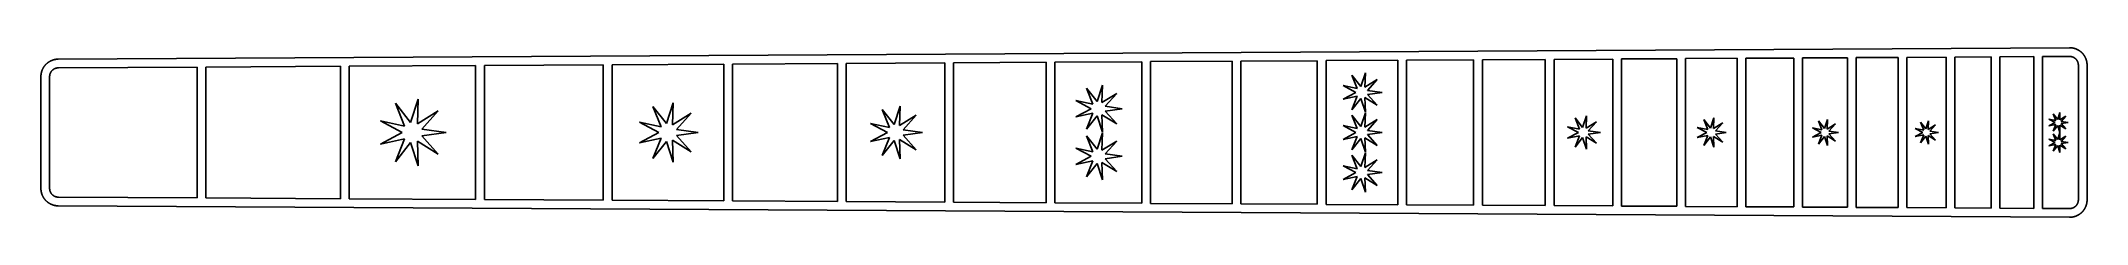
# Model space of a CAD drawing. Header units: metres. Extents: x -2 to 467, y -20 to 20.
import ezdxf

# ---------------------------------------------------------------- set-up
doc = ezdxf.new("R2010")
doc.units = ezdxf.units.M

msp = doc.modelspace()

# ---------------------------------------------------------------- linework, layer by layer
for p, q in [((462.984, 19.5), (1.97849, 16.8749)), ((463.005, 19.5), (462.984, 19.5)), ((463.022, 19.4999), (463.005, 19.5)), ((463.053, 19.4997), (463.022, 19.4999)), ((463.083, 19.4992), (463.053, 19.4997)), ((463.114, 19.4985), (463.083, 19.4992)), ((463.146, 19.4975), (463.114, 19.4985)), ((463.178, 19.4962), (463.146, 19.4975)), ((463.209, 19.4948), (463.178, 19.4962)), ((463.24, 19.493), (463.209, 19.4948)), ((463.272, 19.491), (463.24, 19.493)), ((463.304, 19.4888), (463.272, 19.491)), ((463.334, 19.4864), (463.304, 19.4888)), ((463.365, 19.4837), (463.334, 19.4864)), ((463.397, 19.4807), (463.365, 19.4837)), ((463.428, 19.4775), (463.397, 19.4807)), ((463.46, 19.474), (463.428, 19.4775)), ((463.491, 19.4704), (463.46, 19.474)), ((463.522, 19.4664), (463.491, 19.4704)), ((463.553, 19.4623), (463.522, 19.4664)), ((463.584, 19.4578), (463.553, 19.4623)), ((463.615, 19.4532), (463.584, 19.4578)), ((463.646, 19.4482), (463.615, 19.4532)), ((463.677, 19.4431), (463.646, 19.4482)), ((463.708, 19.4376), (463.677, 19.4431)), ((463.739, 19.432), (463.708, 19.4376)), ((463.77, 19.4261), (463.739, 19.432)), ((463.801, 19.4199), (463.77, 19.4261)), ((463.831, 19.4137), (463.801, 19.4199)), ((463.862, 19.4071), (463.831, 19.4137)), ((463.893, 19.4002), (463.862, 19.4071)), ((463.924, 19.3931), (463.893, 19.4002)), ((463.954, 19.3858), (463.924, 19.3931)), ((463.984, 19.3783), (463.954, 19.3858)), ((464.015, 19.3703), (463.984, 19.3783)), ((464.046, 19.3622), (464.015, 19.3703)), ((464.076, 19.3539), (464.046, 19.3622)), ((464.106, 19.3454), (464.076, 19.3539)), ((464.136, 19.3367), (464.106, 19.3454)), ((464.166, 19.3277), (464.136, 19.3367)), ((464.196, 19.3184), (464.166, 19.3277)), ((464.226, 19.309), (464.196, 19.3184)), ((464.255, 19.2995), (464.226, 19.309)), ((464.285, 19.2895), (464.255, 19.2995)), ((464.315, 19.2793), (464.285, 19.2895)), ((464.345, 19.2689), (464.315, 19.2793)), ((464.375, 19.2579), (464.345, 19.2689)), ((464.405, 19.2471), (464.375, 19.2579)), ((464.434, 19.2361), (464.405, 19.2471)), ((464.463, 19.2247), (464.434, 19.2361)), ((464.492, 19.2133), (464.463, 19.2247)), ((464.521, 19.2015), (464.492, 19.2133)), ((464.551, 19.1892), (464.521, 19.2015)), ((464.58, 19.177), (464.551, 19.1892)), ((464.607, 19.165), (464.58, 19.177)), ((464.636, 19.1523), (464.607, 19.165)), ((464.666, 19.1389), (464.636, 19.1523)), ((464.694, 19.1258), (464.666, 19.1389)), ((464.722, 19.1126), (464.694, 19.1258)), ((464.75, 19.099), (464.722, 19.1126)), ((464.779, 19.0853), (464.75, 19.099)), ((464.807, 19.0713), (464.779, 19.0853)), ((464.836, 19.0565), (464.807, 19.0713)), ((464.864, 19.042), (464.836, 19.0565)), ((464.89, 19.0279), (464.864, 19.042)), ((464.918, 19.013), (464.89, 19.0279)), ((464.946, 18.9975), (464.918, 19.013)), ((464.973, 18.9822), (464.946, 18.9975)), ((465, 18.9669), (464.973, 18.9822)), ((465.027, 18.9511), (465, 18.9669)), ((465.055, 18.9347), (465.027, 18.9511)), ((465.082, 18.9185), (465.055, 18.9347)), ((465.109, 18.9021), (465.082, 18.9185)), ((465.135, 18.8855), (465.109, 18.9021)), ((465.161, 18.8689), (465.135, 18.8855)), ((465.188, 18.8518), (465.161, 18.8689)), ((465.214, 18.8349), (465.188, 18.8518)), ((465.24, 18.8175), (465.214, 18.8349)), ((465.266, 18.7993), (465.24, 18.8175)), ((465.292, 18.7815), (465.266, 18.7993)), ((465.318, 18.7635), (465.292, 18.7815)), ((465.343, 18.7452), (465.318, 18.7635)), ((-1.81395, 14.0963), (-1.82343, 14.0663)), ((-1.80446, 14.1255), (-1.81395, 14.0963)), ((-1.79453, 14.1553), (-1.80446, 14.1255)), ((-1.78429, 14.1852), (-1.79453, 14.1553)), ((-1.77388, 14.2149), (-1.78429, 14.1852)), ((-1.76294, 14.2452), (-1.77388, 14.2149)), ((-1.75206, 14.2747), (-1.76294, 14.2452)), ((-1.74107, 14.3037), (-1.75206, 14.2747)), ((-1.72974, 14.333), (-1.74107, 14.3037)), ((-1.71832, 14.3619), (-1.72974, 14.333)), ((-1.70653, 14.391), (-1.71832, 14.3619)), ((-1.69423, 14.4207), (-1.70653, 14.391)), ((-1.68198, 14.4496), (-1.69423, 14.4207)), ((-1.67003, 14.4772), (-1.68198, 14.4496)), ((-1.65733, 14.506), (-1.67003, 14.4772)), ((-1.64394, 14.5356), (-1.65733, 14.506)), ((-1.63078, 14.5642), (-1.64394, 14.5356)), ((-1.61763, 14.5921), (-1.63078, 14.5642)), ((-1.60403, 14.6204), (-1.61763, 14.5921)), ((-1.59029, 14.6485), (-1.60403, 14.6204)), ((-1.57625, 14.6766), (-1.59029, 14.6485)), ((-1.56145, 14.7056), (-1.57625, 14.6766)), ((-1.54695, 14.7335), (-1.56145, 14.7056)), ((-1.53291, 14.76), (-1.54695, 14.7335)), ((-1.51801, 14.7877), (-1.53291, 14.76)), ((-1.50252, 14.8159), (-1.51801, 14.7877)), ((-1.48717, 14.8433), (-1.50252, 14.8159)), ((-1.47188, 14.8701), (-1.48717, 14.8433)), ((-1.4561, 14.8973), (-1.47188, 14.8701)), ((-1.43965, 14.9251), (-1.4561, 14.8973)), ((-1.42345, 14.952), (-1.43965, 14.9251)), ((-1.40707, 14.9787), (-1.42345, 14.952)), ((-1.39044, 15.0053), (-1.40707, 14.9787)), ((-1.37384, 15.0315), (-1.39044, 15.0053)), ((-1.3568, 15.0579), (-1.37384, 15.0315)), ((-1.33994, 15.0836), (-1.3568, 15.0579)), ((-1.32249, 15.1097), (-1.33994, 15.0836)), ((-1.30434, 15.1364), (-1.32249, 15.1097)), ((-1.28647, 15.1623), (-1.30434, 15.1364)), ((-1.26848, 15.1879), (-1.28647, 15.1623)), ((-1.25021, 15.2134), (-1.26848, 15.1879)), ((-1.23183, 15.2387), (-1.25021, 15.2134)), ((-1.21317, 15.264), (-1.23183, 15.2387)), ((-1.19403, 15.2895), (-1.21317, 15.264)), ((-1.17497, 15.3144), (-1.19403, 15.2895)), ((-1.15581, 15.3391), (-1.17497, 15.3144)), ((-1.13635, 15.3638), (-1.15581, 15.3391)), ((-1.11691, 15.3881), (-1.13635, 15.3638)), ((-1.09708, 15.4124), (-1.11691, 15.3881)), ((-1.07686, 15.4369), (-1.09708, 15.4124)), ((-1.05664, 15.4609), (-1.07686, 15.4369)), ((-1.03653, 15.4845), (-1.05664, 15.4609)), ((-1.01595, 15.5082), (-1.03653, 15.4845)), ((-0.99498, 15.532), (-1.01595, 15.5082)), ((-0.974014, 15.5554), (-0.99498, 15.532)), ((-0.952759, 15.5788), (-0.974014, 15.5554)), ((-0.931442, 15.6018), (-0.952759, 15.5788)), ((-0.910248, 15.6244), (-0.931442, 15.6018)), ((-0.888565, 15.6471), (-0.910248, 15.6244)), ((-0.866089, 15.6703), (-0.888565, 15.6471)), ((-0.84404, 15.6927), (-0.866089, 15.6703)), ((-0.822678, 15.7141), (-0.84404, 15.6927)), ((-0.800293, 15.7361), (-0.822678, 15.7141)), ((-0.777115, 15.7586), (-0.800293, 15.7361)), ((-0.754379, 15.7803), (-0.777115, 15.7586)), ((-0.731796, 15.8015), (-0.754379, 15.7803)), ((-0.70874, 15.8228), (-0.731796, 15.8015)), ((-0.685394, 15.844), (-0.70874, 15.8228)), ((-0.661987, 15.865), (-0.685394, 15.844)), ((-0.638214, 15.886), (-0.661987, 15.865)), ((-0.614487, 15.9065), (-0.638214, 15.886)), ((-0.590927, 15.9267), (-0.614487, 15.9065)), ((-0.566879, 15.9469), (-0.590927, 15.9267)), ((-0.542435, 15.9671), (-0.566879, 15.9469)), ((-0.518066, 15.9869), (-0.542435, 15.9671)), ((-0.493805, 16.0064), (-0.518066, 15.9869)), ((-0.469131, 16.0258), (-0.493805, 16.0064)), ((-0.444427, 16.045), (-0.469131, 16.0258)), ((-0.419464, 16.064), (-0.444427, 16.045)), ((-0.393982, 16.0832), (-0.419464, 16.064)), ((-0.368713, 16.1018), (-0.393982, 16.0832)), ((-0.343399, 16.1202), (-0.368713, 16.1018)), ((-0.317841, 16.1385), (-0.343399, 16.1202)), ((-0.292252, 16.1565), (-0.317841, 16.1385)), ((-0.266403, 16.1743), (-0.292252, 16.1565)), ((-0.23967, 16.1925), (-0.266403, 16.1743)), ((-0.213547, 16.2099), (-0.23967, 16.1925)), ((-0.187881, 16.2268), (-0.213547, 16.2099)), ((-0.161484, 16.2439), (-0.187881, 16.2268)), ((-0.135315, 16.2605), (-0.161484, 16.2439)), ((-0.108658, 16.2771), (-0.135315, 16.2605)), ((-0.08197, 16.2935), (-0.108658, 16.2771)), ((-0.055069, 16.3097), (-0.08197, 16.2935)), ((-0.027252, 16.3261), (-0.055069, 16.3097)), ((-0.000076, 16.3419), (-0.027252, 16.3261)), ((0.026718, 16.3572), (-0.000076, 16.3419)), ((0.054123, 16.3725), (0.026718, 16.3572)), ((0.082321, 16.388), (0.054123, 16.3725)), ((0.10997, 16.4029), (0.082321, 16.388)), ((0.13649, 16.417), (0.10997, 16.4029)), ((0.164368, 16.4315), (0.13649, 16.417)), ((0.19339, 16.4463), (0.164368, 16.4315)), ((0.221497, 16.4603), (0.19339, 16.4463)), ((0.249588, 16.474), (0.221497, 16.4603)), ((0.277908, 16.4876), (0.249588, 16.474)), ((0.305847, 16.5008), (0.277908, 16.4876)), ((0.334366, 16.5139), (0.305847, 16.5008)), ((0.364029, 16.5273), (0.334366, 16.5139)), ((0.392776, 16.54), (0.364029, 16.5273)), ((0.376984, 14.0506), (0.395645, 14.0758)), ((0.42041, 16.552), (0.392776, 16.54)), ((0.395645, 14.0758), (0.414703, 14.1008)), ((0.414703, 14.1008), (0.434158, 14.1255)), ((0.449326, 16.5642), (0.42041, 16.552)), ((0.434158, 14.1255), (0.453995, 14.1498)), ((0.479004, 16.5765), (0.449326, 16.5642)), ((0.453995, 14.1498), (0.474213, 14.1739)), ((0.474213, 14.1739), (0.494797, 14.1976)), ((0.508133, 16.5883), (0.479004, 16.5765)), ((0.494797, 14.1976), (0.515762, 14.221)), ((0.536972, 16.5997), (0.508133, 16.5883)), ((0.515762, 14.221), (0.537079, 14.2441)), ((0.566269, 16.6111), (0.536972, 16.5997)), ((0.537079, 14.2441), (0.558762, 14.2668)), ((0.558762, 14.2668), (0.580811, 14.2892)), ((0.595306, 16.6221), (0.566269, 16.6111)), ((0.580811, 14.2892), (0.603195, 14.3112)), ((0.624771, 16.6329), (0.595306, 16.6221)), ((0.603195, 14.3112), (0.625931, 14.3329)), ((0.655151, 16.6439), (0.624771, 16.6329)), ((0.625931, 14.3329), (0.648987, 14.3542)), ((0.648987, 14.3542), (0.672394, 14.3752)), ((0.684799, 16.6543), (0.655151, 16.6439)), ((0.672394, 14.3752), (0.696121, 14.3958)), ((0.714722, 16.6645), (0.684799, 16.6543)), ((0.696121, 14.3958), (0.720169, 14.416)), ((0.744522, 16.6745), (0.714722, 16.6645)), ((0.720169, 14.416), (0.744537, 14.4359)), ((0.773743, 16.684), (0.744522, 16.6745)), ((0.744537, 14.4359), (0.769211, 14.4553)), ((0.769211, 14.4553), (0.794174, 14.4744)), ((0.803696, 16.6934), (0.773743, 16.684)), ((0.794174, 14.4744), (0.819443, 14.493)), ((0.833939, 16.7027), (0.803696, 16.6934)), ((0.819443, 14.493), (0.845001, 14.5113)), ((0.864044, 16.7117), (0.833939, 16.7027)), ((0.845001, 14.5113), (0.87085, 14.5292)), ((0.89389, 16.7204), (0.864044, 16.7117)), ((0.87085, 14.5292), (0.896973, 14.5466)), ((0.924118, 16.7289), (0.89389, 16.7204)), ((0.896973, 14.5466), (0.92337, 14.5636)), ((0.92337, 14.5636), (0.950027, 14.5803)), ((0.954361, 16.7372), (0.924118, 16.7289)), ((0.950027, 14.5803), (0.976929, 14.5965)), ((0.984726, 16.7453), (0.954361, 16.7372)), ((0.976929, 14.5965), (1.0041, 14.6123)), ((1.01576, 16.7533), (0.984726, 16.7453)), ((1.0041, 14.6123), (1.03151, 14.6276)), ((1.04625, 16.7608), (1.01576, 16.7533)), ((1.03151, 14.6276), (1.05916, 14.6425)), ((1.07649, 16.7681), (1.04625, 16.7608)), ((1.05916, 14.6425), (1.08704, 14.657)), ((1.1071, 16.7752), (1.07649, 16.7681)), ((1.08704, 14.657), (1.11514, 14.6711)), ((1.13815, 16.7821), (1.1071, 16.7752)), ((1.11514, 14.6711), (1.14346, 14.6846)), ((1.16887, 16.7887), (1.13815, 16.7821)), ((1.14346, 14.6846), (1.17198, 14.6978)), ((1.1989, 16.7949), (1.16887, 16.7887)), ((1.17198, 14.6978), (1.20073, 14.7105)), ((1.22971, 16.8011), (1.1989, 16.7949)), ((1.20073, 14.7105), (1.22964, 14.7227)), ((1.22964, 14.7227), (1.25877, 14.7345)), ((1.26077, 16.807), (1.22971, 16.8011)), ((1.25877, 14.7345), (1.28807, 14.7459)), ((1.29167, 16.8126), (1.26077, 16.807)), ((1.28807, 14.7459), (1.31754, 14.7568)), ((1.32283, 16.8181), (1.29167, 16.8126)), ((1.31754, 14.7568), (1.34718, 14.7672)), ((1.35382, 16.8232), (1.32283, 16.8181)), ((1.34718, 14.7672), (1.37698, 14.7771)), ((1.38489, 16.8282), (1.35382, 16.8232)), ((1.37698, 14.7771), (1.40694, 14.7866)), ((1.41595, 16.8328), (1.38489, 16.8282)), ((1.40694, 14.7866), (1.43704, 14.7956)), ((1.4471, 16.8373), (1.41595, 16.8328)), ((1.43704, 14.7956), (1.46727, 14.8041)), ((1.47824, 16.8414), (1.4471, 16.8373)), ((1.46727, 14.8041), (1.49763, 14.8122)), ((1.5092, 16.8454), (1.47824, 16.8414)), ((1.49763, 14.8122), (1.52812, 14.8197)), ((1.54039, 16.849), (1.5092, 16.8454)), ((1.52812, 14.8197), (1.55873, 14.8268)), ((1.57164, 16.8525), (1.54039, 16.849)), ((1.55873, 14.8268), (1.58945, 14.8334)), ((1.60291, 16.8557), (1.57164, 16.8525)), ((1.58945, 14.8334), (1.62025, 14.8396)), ((1.63484, 16.8587), (1.60291, 16.8557)), ((1.62025, 14.8396), (1.65115, 14.8452)), ((1.66614, 16.8614), (1.63484, 16.8587)), ((1.65115, 14.8452), (1.68214, 14.8504)), ((1.69623, 16.8638), (1.66614, 16.8614)), ((1.68214, 14.8504), (1.71321, 14.855)), ((1.72755, 16.866), (1.69623, 16.8638)), ((1.71321, 14.855), (1.74435, 14.8592)), ((1.75967, 16.868), (1.72755, 16.866)), ((1.74435, 14.8592), (1.77554, 14.8629)), ((1.79105, 16.8698), (1.75967, 16.868)), ((1.77554, 14.8629), (1.80681, 14.8661)), ((1.82211, 16.8712), (1.79105, 16.8698)), ((1.80681, 14.8661), (1.8381, 14.8688)), ((1.8535, 16.8725), (1.82211, 16.8712)), ((1.8381, 14.8688), (1.86943, 14.871)), ((1.88557, 16.8735), (1.8535, 16.8725)), ((1.86943, 14.871), (1.9008, 14.8728)), ((1.91699, 16.8742), (1.88557, 16.8735)), ((1.9008, 14.8728), (1.93219, 14.874)), ((1.94708, 16.8747), (1.91699, 16.8742)), ((1.93219, 14.874), (1.96361, 14.8747)), ((1.97849, 16.8749), (1.94708, 16.8747)), ((1.96361, 14.8747), (1.99501, 14.875)), ((1.99501, 14.875), (33.7979, 15.0561)), ((33.7979, 15.0561), (33.7979, -15.0561)), ((35.7979, 15.0675), (66.6428, 15.2431)), ((35.7979, -15.0675), (35.7979, 15.0675)), ((66.6428, 15.2431), (66.6428, -15.2431)), ((68.6428, 15.2545), (97.6442, 15.4196)), ((68.6428, -15.2545), (68.6428, 15.2545)), ((97.6442, 15.4196), (97.6442, -15.4196)), ((99.6442, 15.431), (126.906, 15.5863)), ((99.6442, -15.431), (99.6442, 15.431)), ((126.906, 15.5863), (126.906, -15.5863)), ((128.906, 15.5976), (154.525, 15.7435)), ((128.906, -15.5976), (128.906, 15.5976)), ((154.525, 15.7435), (154.525, -15.7435)), ((156.525, 15.7549), (180.594, 15.892)), ((156.525, -15.7549), (156.525, 15.7549)), ((180.594, 15.892), (180.594, -15.892)), ((182.594, 15.9034), (205.2, 16.0321)), ((182.594, -15.9034), (182.594, 15.9034)), ((205.2, 16.0321), (205.2, -16.0321)), ((207.2, 16.0435), (228.424, 16.1643)), ((207.2, -16.0435), (207.2, 16.0435)), ((228.424, 16.1643), (228.424, -16.1643)), ((230.424, 16.1757), (250.346, 16.2891)), ((230.424, -16.1757), (230.424, 16.1757)), ((250.346, 16.2891), (250.346, -16.2891)), ((252.346, 16.3005), (271.037, 16.407)), ((252.346, -16.3005), (252.346, 16.3005)), ((271.037, 16.407), (271.037, -16.407)), ((273.037, 16.4184), (290.566, 16.5182)), ((273.037, -16.4184), (273.037, 16.4184)), ((290.566, 16.5182), (290.566, -16.5182)), ((292.566, 16.5296), (309, 16.6231)), ((292.566, -16.5296), (292.566, 16.5296)), ((309, 16.6231), (309, -16.6231)), ((311, 16.6345), (326.399, 16.7222)), ((311, -16.6345), (311, 16.6345)), ((326.399, 16.7222), (326.399, -16.7222)), ((328.399, 16.7336), (342.821, 16.8157)), ((328.399, -16.7336), (328.399, 16.7336)), ((342.821, 16.8157), (342.821, -16.8157)), ((344.821, 16.8271), (358.322, 16.904)), ((344.821, -16.8271), (344.821, 16.8271)), ((358.322, 16.904), (358.322, -16.904)), ((360.322, 16.9154), (372.953, 16.9873)), ((360.322, -16.9154), (360.322, 16.9154)), ((372.953, 16.9873), (372.953, -16.9873)), ((374.953, 16.9987), (386.762, 17.0659)), ((374.953, -16.9987), (374.953, 16.9987)), ((386.762, 17.0659), (386.762, -17.0659)), ((388.762, 17.0773), (399.797, 17.1401)), ((388.762, -17.0773), (388.762, 17.0773)), ((399.797, 17.1401), (399.797, -17.1401)), ((401.797, 17.1515), (412.1, 17.2102)), ((401.797, -17.1515), (401.797, 17.1515)), ((412.1, 17.2102), (412.1, -17.2102)), ((414.1, 17.2216), (423.712, 17.2763)), ((414.1, -17.2216), (414.1, 17.2216)), ((423.712, 17.2763), (423.712, -17.2763)), ((425.712, 17.2877), (434.673, 17.3387)), ((425.712, -17.2877), (425.712, 17.2877)), ((434.673, 17.3387), (434.673, -17.3387)), ((436.673, 17.3501), (445.018, 17.3976)), ((436.673, -17.3501), (436.673, 17.3501)), ((445.018, 17.3976), (445.018, -17.3976)), ((447.018, 17.409), (454.783, 17.4532)), ((447.018, -17.409), (447.018, 17.409)), ((454.783, 17.4532), (454.783, -17.4532)), ((456.783, 17.4646), (462.995, 17.5)), ((456.783, -17.4646), (456.783, 17.4646)), ((462.995, 17.5), (463.005, 17.5)), ((463.005, 17.5), (463.036, 17.4997)), ((463.036, 17.4997), (463.068, 17.499)), ((463.068, 17.499), (463.099, 17.4978)), ((463.099, 17.4978), (463.131, 17.496)), ((463.131, 17.496), (463.162, 17.4938)), ((463.162, 17.4938), (463.193, 17.4911)), ((463.193, 17.4911), (463.224, 17.4879)), ((463.224, 17.4879), (463.256, 17.4842)), ((463.256, 17.4842), (463.287, 17.48)), ((463.287, 17.48), (463.318, 17.4754)), ((463.318, 17.4754), (463.349, 17.4702)), ((463.349, 17.4702), (463.38, 17.4646)), ((463.38, 17.4646), (463.411, 17.4584)), ((463.411, 17.4584), (463.441, 17.4518)), ((463.441, 17.4518), (463.472, 17.4447)), ((463.472, 17.4447), (463.502, 17.4372)), ((463.502, 17.4372), (463.533, 17.4291)), ((463.533, 17.4291), (463.563, 17.4206)), ((463.563, 17.4206), (463.593, 17.4116)), ((463.593, 17.4116), (463.623, 17.4021)), ((463.623, 17.4021), (463.653, 17.3922)), ((463.653, 17.3922), (463.682, 17.3818)), ((463.682, 17.3818), (463.712, 17.3709)), ((463.712, 17.3709), (463.741, 17.3595)), ((463.741, 17.3595), (463.77, 17.3477)), ((463.77, 17.3477), (463.799, 17.3355)), ((463.799, 17.3355), (463.828, 17.3228)), ((463.828, 17.3228), (463.857, 17.3096)), ((463.857, 17.3096), (463.885, 17.2961)), ((463.885, 17.2961), (463.913, 17.282)), ((463.913, 17.282), (463.941, 17.2675)), ((463.941, 17.2675), (463.968, 17.2526)), ((463.968, 17.2526), (463.996, 17.2373)), ((463.996, 17.2373), (464.023, 17.2215)), ((464.023, 17.2215), (464.05, 17.2053)), ((464.05, 17.2053), (464.077, 17.1886)), ((464.077, 17.1886), (464.103, 17.1716)), ((464.103, 17.1716), (464.129, 17.1542)), ((464.129, 17.1542), (464.155, 17.1363)), ((464.155, 17.1363), (464.181, 17.118)), ((464.181, 17.118), (464.206, 17.0994)), ((464.206, 17.0994), (464.231, 17.0803)), ((464.231, 17.0803), (464.255, 17.0609)), ((464.255, 17.0609), (464.28, 17.041)), ((464.28, 17.041), (464.304, 17.0208)), ((464.304, 17.0208), (464.328, 17.0002)), ((464.328, 17.0002), (464.351, 16.9792)), ((464.351, 16.9792), (464.374, 16.9579)), ((464.374, 16.9579), (464.397, 16.9362)), ((464.397, 16.9362), (464.419, 16.9142)), ((464.419, 16.9142), (464.441, 16.8918)), ((464.441, 16.8918), (464.463, 16.8691)), ((464.463, 16.8691), (464.484, 16.846)), ((464.484, 16.846), (464.505, 16.8226)), ((464.505, 16.8226), (464.526, 16.7989)), ((464.526, 16.7989), (464.546, 16.7748)), ((464.546, 16.7748), (464.566, 16.7505)), ((464.566, 16.7505), (464.585, 16.7258)), ((464.585, 16.7258), (464.604, 16.7008)), ((464.604, 16.7008), (464.623, 16.6756)), ((464.623, 16.6756), (464.641, 16.65)), ((464.641, 16.65), (464.659, 16.6242)), ((464.659, 16.6242), (464.677, 16.598)), ((464.677, 16.598), (464.694, 16.5716)), ((464.694, 16.5716), (464.71, 16.545)), ((464.71, 16.545), (464.726, 16.5181)), ((464.726, 16.5181), (464.742, 16.4909)), ((464.742, 16.4909), (464.758, 16.4635)), ((464.758, 16.4635), (464.773, 16.4359)), ((464.773, 16.4359), (464.787, 16.408)), ((464.787, 16.408), (464.801, 16.3799)), ((464.801, 16.3799), (464.815, 16.3515)), ((464.815, 16.3515), (464.828, 16.323)), ((464.828, 16.323), (464.84, 16.2943)), ((464.84, 16.2943), (464.853, 16.2654)), ((464.853, 16.2654), (464.865, 16.2362)), ((464.865, 16.2362), (464.876, 16.2069)), ((464.876, 16.2069), (464.887, 16.1775)), ((464.887, 16.1775), (464.897, 16.1478)), ((464.897, 16.1478), (464.907, 16.118)), ((464.907, 16.118), (464.917, 16.0881)), ((464.917, 16.0881), (464.926, 16.058)), ((464.926, 16.058), (464.934, 16.0277)), ((464.934, 16.0277), (464.942, 15.9974)), ((464.942, 15.9974), (464.95, 15.9669)), ((464.95, 15.9669), (464.957, 15.9363)), ((464.957, 15.9363), (464.963, 15.9056)), ((464.963, 15.9056), (464.97, 15.8748)), ((464.97, 15.8748), (464.975, 15.8439)), ((464.975, 15.8439), (464.98, 15.8129)), ((464.98, 15.8129), (464.985, 15.7818)), ((464.985, 15.7818), (464.989, 15.7507)), ((464.989, 15.7507), (464.993, 15.7195)), ((464.993, 15.7195), (464.996, 15.6882)), ((464.996, 15.6882), (464.999, 15.6569)), ((464.999, 15.6569), (465.001, 15.6256)), ((465.001, 15.6256), (465.003, 15.5942)), ((465.003, 15.5942), (465.004, 15.5628)), ((465.004, 15.5628), (465.005, 15.5314)), ((465.005, 15.5314), (465.005, 15.5)), ((465.005, 15.5), (465.005, -15.5)), ((465.369, 18.7268), (465.343, 18.7452)), ((465.394, 18.7082), (465.369, 18.7268)), ((465.419, 18.689), (465.394, 18.7082)), ((465.444, 18.67), (465.419, 18.689)), ((465.469, 18.6508), (465.444, 18.67)), ((465.494, 18.6314), (465.469, 18.6508)), ((465.518, 18.6119), (465.494, 18.6314)), ((465.542, 18.5921), (465.518, 18.6119)), ((465.567, 18.5719), (465.542, 18.5921)), ((465.591, 18.5517), (465.567, 18.5719)), ((465.614, 18.5315), (465.591, 18.5517)), ((465.638, 18.511), (465.614, 18.5315)), ((465.662, 18.49), (465.638, 18.511)), ((465.685, 18.469), (465.662, 18.49)), ((465.709, 18.4478), (465.685, 18.469)), ((465.732, 18.4265), (465.709, 18.4478)), ((465.754, 18.4053), (465.732, 18.4265)), ((465.777, 18.3836), (465.754, 18.4053)), ((465.8, 18.3611), (465.777, 18.3836)), ((465.823, 18.3391), (465.8, 18.3611)), ((465.844, 18.3177), (465.823, 18.3391)), ((465.866, 18.2953), (465.844, 18.3177)), ((465.889, 18.2721), (465.866, 18.2953)), ((465.91, 18.2494), (465.889, 18.2721)), ((465.931, 18.2268), (465.91, 18.2494)), ((465.953, 18.2038), (465.931, 18.2268)), ((465.974, 18.1804), (465.953, 18.2038)), ((465.995, 18.157), (465.974, 18.1804)), ((466.016, 18.1332), (465.995, 18.157)), ((466.037, 18.1095), (466.016, 18.1332)), ((466.057, 18.0859), (466.037, 18.1095)), ((466.077, 18.0619), (466.057, 18.0859)), ((466.097, 18.0374), (466.077, 18.0619)), ((466.117, 18.0131), (466.097, 18.0374)), ((466.136, 17.9888), (466.117, 18.0131)), ((466.156, 17.9641), (466.136, 17.9888)), ((466.175, 17.9394), (466.156, 17.9641)), ((466.194, 17.9145), (466.175, 17.9394)), ((466.213, 17.889), (466.194, 17.9145)), ((466.232, 17.8637), (466.213, 17.889)), ((466.25, 17.8384), (466.232, 17.8637)), ((466.268, 17.8129), (466.25, 17.8384)), ((466.286, 17.7873), (466.268, 17.8129)), ((466.304, 17.7614), (466.286, 17.7873)), ((466.322, 17.7347), (466.304, 17.7614)), ((466.34, 17.7086), (466.322, 17.7347)), ((466.357, 17.6829), (466.34, 17.7086)), ((466.374, 17.6565), (466.357, 17.6829)), ((466.39, 17.6303), (466.374, 17.6565)), ((466.407, 17.6037), (466.39, 17.6303)), ((466.423, 17.577), (466.407, 17.6037)), ((466.44, 17.5501), (466.423, 17.577)), ((466.456, 17.5223), (466.44, 17.5501)), ((466.472, 17.4951), (466.456, 17.5223)), ((466.487, 17.4683), (466.472, 17.4951)), ((466.503, 17.4409), (466.487, 17.4683)), ((466.518, 17.4127), (466.503, 17.4409)), ((466.533, 17.385), (466.518, 17.4127)), ((466.547, 17.3585), (466.533, 17.385)), ((466.561, 17.3306), (466.547, 17.3585)), ((466.576, 17.3016), (466.561, 17.3306)), ((466.59, 17.2735), (466.576, 17.3016)), ((466.604, 17.2454), (466.59, 17.2735)), ((466.618, 17.2171), (466.604, 17.2454)), ((466.631, 17.1892), (466.618, 17.2171)), ((466.644, 17.1606), (466.631, 17.1892)), ((466.657, 17.131), (466.644, 17.1606)), ((466.67, 17.1022), (466.657, 17.131)), ((466.682, 17.0746), (466.67, 17.1022)), ((466.694, 17.0457), (466.682, 17.0746)), ((466.707, 17.016), (466.694, 17.0457)), ((466.718, 16.9869), (466.707, 17.016)), ((466.73, 16.958), (466.718, 16.9869)), ((466.741, 16.9287), (466.73, 16.958)), ((466.752, 16.8997), (466.741, 16.9287)), ((466.763, 16.8702), (466.752, 16.8997)), ((466.774, 16.8399), (466.763, 16.8702)), ((466.784, 16.8102), (466.774, 16.8399)), ((466.795, 16.7803), (466.784, 16.8102)), ((466.804, 16.7505), (466.795, 16.7803)), ((466.814, 16.7213), (466.804, 16.7505)), ((466.823, 16.6913), (466.814, 16.7213)), ((466.833, 16.6611), (466.823, 16.6913)), ((466.842, 16.631), (466.833, 16.6611)), ((466.85, 16.6011), (466.842, 16.631)), ((466.859, 16.5709), (466.85, 16.6011)), ((466.867, 16.5406), (466.859, 16.5709)), ((466.875, 16.5103), (466.867, 16.5406)), ((466.883, 16.4792), (466.875, 16.5103)), ((466.891, 16.4488), (466.883, 16.4792)), ((466.898, 16.4185), (466.891, 16.4488)), ((466.905, 16.3879), (466.898, 16.4185)), ((466.912, 16.3569), (466.905, 16.3879)), ((466.919, 16.3261), (466.912, 16.3569)), ((466.925, 16.2961), (466.919, 16.3261)), ((466.931, 16.2653), (466.925, 16.2961)), ((466.937, 16.2342), (466.931, 16.2653)), ((466.943, 16.2033), (466.937, 16.2342)), ((466.948, 16.1722), (466.943, 16.2033)), ((466.953, 16.1412), (466.948, 16.1722)), ((466.958, 16.1101), (466.953, 16.1412)), ((466.963, 16.0791), (466.958, 16.1101)), ((466.967, 16.0479), (466.963, 16.0791)), ((466.971, 16.0168), (466.967, 16.0479)), ((466.975, 15.9858), (466.971, 16.0168)), ((466.979, 15.9546), (466.975, 15.9858)), ((466.982, 15.9234), (466.979, 15.9546)), ((466.986, 15.8921), (466.982, 15.9234)), ((466.989, 15.8602), (466.986, 15.8921)), ((466.991, 15.8289), (466.989, 15.8602)), ((466.994, 15.7988), (466.991, 15.8289)), ((466.996, 15.7675), (466.994, 15.7988)), ((466.998, 15.7353), (466.996, 15.7675)), ((467, 15.704), (466.998, 15.7353)), ((467.001, 15.6729), (467, 15.704)), ((467.002, 15.6415), (467.001, 15.6729)), ((467.003, 15.6094), (467.002, 15.6415)), ((467.004, 15.578), (467.003, 15.6094)), ((467.005, 15.5479), (467.004, 15.578)), ((467.005, 15.5165), (467.005, 15.5479)), ((467.005, 15.5), (467.005, 15.5165)), ((467.005, -15.5), (467.005, 15.5)), ((-2.00493, 12.8915), (-2.00499, 12.875)), ((-2.00499, 12.875), (-2.00499, -12.875)), ((-2.00467, 12.9229), (-2.00493, 12.8915)), ((-2.00418, 12.953), (-2.00467, 12.9229)), ((-2.00345, 12.9844), (-2.00418, 12.953)), ((-2.00244, 13.0165), (-2.00345, 12.9844)), ((-2.00121, 13.0479), (-2.00244, 13.0165)), ((-1.99974, 13.079), (-2.00121, 13.0479)), ((-1.99802, 13.1103), (-1.99974, 13.079)), ((-1.996, 13.1425), (-1.99802, 13.1103)), ((-1.99377, 13.1738), (-1.996, 13.1425)), ((-1.99141, 13.2039), (-1.99377, 13.1738)), ((-1.98871, 13.2352), (-1.99141, 13.2039)), ((-1.98569, 13.2671), (-1.98871, 13.2352)), ((-1.98248, 13.2984), (-1.98569, 13.2671)), ((-1.97903, 13.3296), (-1.98248, 13.2984)), ((-1.97534, 13.3608), (-1.97903, 13.3296)), ((-1.97144, 13.3918), (-1.97534, 13.3608)), ((-1.96725, 13.4229), (-1.97144, 13.3918)), ((-1.96281, 13.4541), (-1.96725, 13.4229)), ((-1.95815, 13.4851), (-1.96281, 13.4541)), ((-1.95323, 13.5162), (-1.95815, 13.4851)), ((-1.94807, 13.5472), (-1.95323, 13.5162)), ((-1.94263, 13.5783), (-1.94807, 13.5472)), ((-1.93698, 13.6092), (-1.94263, 13.5783)), ((-1.93106, 13.6403), (-1.93698, 13.6092)), ((-1.92493, 13.6711), (-1.93106, 13.6403)), ((-1.9187, 13.7011), (-1.92493, 13.6711)), ((-1.91209, 13.7319), (-1.9187, 13.7011)), ((-1.90515, 13.7629), (-1.91209, 13.7319)), ((-1.89806, 13.7935), (-1.90515, 13.7629)), ((-1.89081, 13.8238), (-1.89806, 13.7935)), ((-1.88324, 13.8542), (-1.89081, 13.8238)), ((-1.87527, 13.8853), (-1.88324, 13.8542)), ((-1.86722, 13.9156), (-1.87527, 13.8853)), ((-1.85893, 13.9459), (-1.86722, 13.9156)), ((-1.8504, 13.9761), (-1.85893, 13.9459)), ((-1.84172, 14.006), (-1.8504, 13.9761)), ((-1.83272, 14.0361), (-1.84172, 14.006)), ((-1.82343, 14.0663), (-1.83272, 14.0361)), ((-0.00499, 12.875), (-0.00473, 12.9064)), ((-0.00499, -12.875), (-0.00499, 12.875)), ((-0.00473, 12.9064), (-0.003998, 12.9378)), ((-0.003998, 12.9378), (-0.002762, 12.9692)), ((-0.002762, 12.9692), (-0.001038, 13.0006)), ((-0.001038, 13.0006), (0.00119, 13.0319)), ((0.00119, 13.0319), (0.003891, 13.0632)), ((0.003891, 13.0632), (0.007095, 13.0945)), ((0.007095, 13.0945), (0.010788, 13.1257)), ((0.010788, 13.1257), (0.014969, 13.1568)), ((0.014969, 13.1568), (0.019638, 13.1879)), ((0.019638, 13.1879), (0.024796, 13.2189)), ((0.024796, 13.2189), (0.030441, 13.2498)), ((0.030441, 13.2498), (0.036575, 13.2806)), ((0.036575, 13.2806), (0.043182, 13.3113)), ((0.043182, 13.3113), (0.050278, 13.3419)), ((0.050278, 13.3419), (0.057846, 13.3724)), ((0.057846, 13.3724), (0.065903, 13.4027)), ((0.065903, 13.4027), (0.074432, 13.433)), ((0.074432, 13.433), (0.083435, 13.4631)), ((0.083435, 13.4631), (0.092911, 13.493)), ((0.092911, 13.493), (0.102844, 13.5228)), ((0.102844, 13.5228), (0.113251, 13.5525)), ((0.113251, 13.5525), (0.12413, 13.5819)), ((0.12413, 13.5819), (0.135468, 13.6112)), ((0.135468, 13.6112), (0.147263, 13.6404)), ((0.147263, 13.6404), (0.159515, 13.6693)), ((0.159515, 13.6693), (0.172211, 13.698)), ((0.172211, 13.698), (0.185364, 13.7265)), ((0.185364, 13.7265), (0.198959, 13.7549)), ((0.198959, 13.7549), (0.212997, 13.783)), ((0.212997, 13.783), (0.227493, 13.8109)), ((0.227493, 13.8109), (0.242401, 13.8385)), ((0.242401, 13.8385), (0.257751, 13.8659)), ((0.257751, 13.8659), (0.273529, 13.8931)), ((0.273529, 13.8931), (0.289734, 13.92)), ((0.289734, 13.92), (0.306366, 13.9466)), ((0.306366, 13.9466), (0.32341, 13.973)), ((0.32341, 13.973), (0.340851, 13.9992)), ((0.340851, 13.9992), (0.358719, 14.025)), ((0.358719, 14.025), (0.376984, 14.0506)), ((240.1, 7.09943), (237.645, 10.2264)), ((237.645, 10.2264), (239.126, 6.53711)), ((241.337, 10.8774), (240.1, 7.09943)), ((241.207, 6.90414), (241.337, 10.8774)), ((299.724, 10.1054), (296.453, 10.7929)), ((296.453, 10.7929), (299.401, 9.21677)), ((300.543, 10.5783), (298.479, 13.2077)), ((298.479, 13.2077), (299.724, 10.1054)), ((301.583, 13.7551), (300.543, 10.5783)), ((301.474, 10.414), (301.583, 13.7551)), ((304.313, 12.179), (301.474, 10.414)), ((302.082, 9.68961), (304.313, 12.179)), ((305.392, 9.21677), (302.082, 9.68961)), ((82.7397, 2.28978), (79.2683, 6.71201)), ((79.2683, 6.71201), (81.3624, 1.49454)), ((84.4893, 7.6326), (82.7397, 2.28978)), ((84.306, 2.0136), (84.4893, 7.6326)), ((89.0806, 4.98183), (84.306, 2.0136)), ((85.3284, 0.795227), (89.0806, 4.98183)), ((141.356, 2.03996), (138.263, 5.97971)), ((138.263, 5.97971), (140.128, 1.33148)), ((142.914, 6.79988), (141.356, 2.03996)), ((142.751, 1.79391), (142.914, 6.79988)), ((193.576, 1.8174), (190.821, 5.32732)), ((190.821, 5.32732), (192.483, 1.18622)), ((194.965, 6.058), (193.576, 1.8174)), ((194.819, 1.59819), (194.965, 6.058)), ((239.126, 6.53711), (235.235, 7.35469)), ((235.235, 7.35469), (238.741, 5.48032)), ((238.741, 5.48032), (235.235, 3.60594)), ((244.583, 9.00299), (241.207, 6.90414)), ((241.93, 6.04262), (244.583, 9.00299)), ((245.865, 5.48032), (241.93, 6.04262)), ((241.93, 4.91801), (245.865, 5.48032)), ((244.583, 1.95764), (241.93, 4.91801)), ((299.401, 9.21677), (296.453, 7.64061)), ((296.453, 7.64061), (299.724, 8.32811)), ((299.724, 8.32811), (298.479, 5.22578)), ((298.479, 5.22578), (300.543, 7.85526)), ((300.543, 7.85526), (301.583, 4.67839)), ((301.474, 8.01949), (304.313, 6.25456)), ((301.583, 4.67839), (301.474, 8.01949)), ((302.082, 8.74393), (305.392, 9.21677)), ((304.313, 6.25456), (302.082, 8.74393)), ((81.3624, 1.49454), (75.8605, 2.65077)), ((75.8605, 2.65077), (80.8184, 0)), ((80.8184, 0), (75.8605, -2.65077)), ((90.8938, 0), (85.3284, 0.795227)), ((85.3284, -0.795227), (90.8938, 0)), ((140.128, 1.33148), (135.227, 2.36157)), ((135.227, 2.36157), (139.644, 0)), ((139.644, 0), (135.227, -2.36157)), ((147.005, 4.43831), (142.751, 1.79391)), ((143.662, 0.708466), (147.005, 4.43831)), ((148.62, 0), (143.662, 0.708466)), ((143.662, -0.708466), (148.62, 0)), ((192.483, 1.18622), (188.116, 2.10391)), ((188.116, 2.10391), (192.051, 0)), ((192.051, 0), (188.116, -2.10391)), ((198.609, 3.95407), (194.819, 1.59819)), ((195.631, 0.631165), (198.609, 3.95407)), ((200.048, 0), (195.631, 0.631165)), ((195.631, -0.631165), (200.048, 0)), ((235.235, 3.60594), (239.126, 4.42352)), ((239.126, 4.42352), (237.645, 0.734222)), ((237.645, 0.734222), (240.1, 3.86121)), ((240.1, 3.86121), (241.337, 0.083252)), ((241.207, 4.05649), (244.583, 1.95764)), ((241.337, 0.083252), (241.207, 4.05649)), ((299.724, 0.888657), (296.453, 1.57616)), ((296.453, 1.57616), (299.401, 0)), ((299.401, 0), (296.453, -1.57616)), ((300.543, 1.36151), (298.479, 3.99098)), ((298.479, 3.99098), (299.724, 0.888657)), ((301.583, 4.53838), (300.543, 1.36151)), ((301.474, 1.19728), (301.583, 4.53838)), ((304.313, 2.9622), (301.474, 1.19728)), ((302.082, 0.472839), (304.313, 2.9622)), ((305.392, 0), (302.082, 0.472839)), ((302.082, -0.472839), (305.392, 0)), ((350.681, 0.747269), (347.93, 1.32538)), ((347.93, 1.32538), (350.409, 0)), ((350.409, 0), (347.93, -1.32538)), ((351.37, 1.14488), (349.634, 3.356)), ((349.634, 3.356), (350.681, 0.747269)), ((352.245, 3.8163), (351.37, 1.14488)), ((352.153, 1.00679), (352.245, 3.8163)), ((354.54, 2.49091), (352.153, 1.00679)), ((352.664, 0.397614), (354.54, 2.49091)), ((355.447, 0), (352.664, 0.397614)), ((352.664, -0.397614), (355.447, 0)), ((380.064, 0.665741), (377.613, 1.18079)), ((377.613, 1.18079), (379.822, 0)), ((379.822, 0), (377.613, -1.18079)), ((380.678, 1.01997), (379.131, 2.98985)), ((379.131, 2.98985), (380.064, 0.665741)), ((381.457, 3.39993), (380.678, 1.01997)), ((381.375, 0.896957), (381.457, 3.39993)), ((383.502, 2.21915), (381.375, 0.896957)), ((381.831, 0.354233), (383.502, 2.21915)), ((384.31, 0), (381.831, 0.354233)), ((381.831, -0.354233), (384.31, 0)), ((406.242, 0.593109), (404.058, 1.05196)), ((404.058, 1.05196), (406.026, 0)), ((406.026, 0), (404.058, -1.05196)), ((406.788, 0.908691), (405.41, 2.66365)), ((405.41, 2.66365), (406.242, 0.593109)), ((407.482, 3.02899), (406.788, 0.908691)), ((407.41, 0.799088), (407.482, 3.02899)), ((409.304, 1.97704), (407.41, 0.799088)), ((407.815, 0.315582), (409.304, 1.97704)), ((410.024, 0), (407.815, 0.315582)), ((407.815, -0.315582), (410.024, 0)), ((429.563, 0.528397), (427.618, 0.93718)), ((427.618, 0.93718), (429.371, 0)), ((429.371, 0), (427.618, -0.93718)), ((430.05, 0.809555), (428.822, 2.37305)), ((428.822, 2.37305), (429.563, 0.528397)), ((430.668, 2.69853), (430.05, 0.809555)), ((430.604, 0.711914), (430.668, 2.69853)), ((432.292, 1.76134), (430.604, 0.711914)), ((430.965, 0.281143), (432.292, 1.76134)), ((432.933, 0), (430.965, 0.281143)), ((430.965, -0.281143), (432.933, 0)), ((459.862, 2.7485), (458.226, 3.09225)), ((458.226, 3.09225), (459.7, 2.30418)), ((459.7, 2.30418), (458.226, 1.51611)), ((458.226, 1.51611), (459.862, 1.85986)), ((460.272, 2.98494), (459.24, 4.29967)), ((459.24, 4.29967), (459.862, 2.7485)), ((459.862, 1.85986), (459.24, 0.308701)), ((459.24, 0.308701), (460.272, 1.62343)), ((460.792, 4.57336), (460.272, 2.98494)), ((460.272, 1.62343), (460.792, 0.035004)), ((460.737, 2.90282), (460.792, 4.57336)), ((462.157, 3.78528), (460.737, 2.90282)), ((460.737, 1.70555), (462.157, 0.82309)), ((460.792, 0.035004), (460.737, 1.70555)), ((461.041, 2.5406), (462.157, 3.78528)), ((462.696, 2.30418), (461.041, 2.5406)), ((461.041, 2.06776), (462.696, 2.30418)), ((462.157, 0.82309), (461.041, 2.06776)), ((75.8605, -2.65077), (81.3624, -1.49454)), ((81.3624, -1.49454), (79.2683, -6.71201)), ((79.2683, -6.71201), (82.7397, -2.28978)), ((82.7397, -2.28978), (84.4893, -7.6326)), ((84.306, -2.0136), (89.0806, -4.98183)), ((84.4893, -7.6326), (84.306, -2.0136)), ((89.0806, -4.98183), (85.3284, -0.795227)), ((135.227, -2.36157), (140.128, -1.33148)), ((140.128, -1.33148), (138.263, -5.97971)), ((138.263, -5.97971), (141.356, -2.03996)), ((141.356, -2.03996), (142.914, -6.79988)), ((142.751, -1.79391), (147.005, -4.43831)), ((142.914, -6.79988), (142.751, -1.79391)), ((147.005, -4.43831), (143.662, -0.708466)), ((188.116, -2.10391), (192.483, -1.18622)), ((192.483, -1.18622), (190.821, -5.32732)), ((190.821, -5.32732), (193.576, -1.8174)), ((193.576, -1.8174), (194.965, -6.058)), ((194.819, -1.59819), (198.609, -3.95407)), ((194.965, -6.058), (194.819, -1.59819)), ((198.609, -3.95407), (195.631, -0.631165)), ((239.126, -4.42352), (235.235, -3.60594)), ((235.235, -3.60594), (238.741, -5.48032)), ((240.1, -3.86121), (237.645, -0.734222)), ((237.645, -0.734222), (239.126, -4.42352)), ((241.337, -0.083252), (240.1, -3.86121)), ((241.207, -4.05649), (241.337, -0.083252)), ((244.583, -1.95764), (241.207, -4.05649)), ((241.93, -4.91801), (244.583, -1.95764)), ((296.453, -1.57616), (299.724, -0.888657)), ((299.724, -0.888657), (298.479, -3.99098)), ((298.479, -3.99098), (300.543, -1.36151)), ((300.543, -1.36151), (301.583, -4.53838)), ((301.583, -4.67839), (300.543, -7.85526)), ((301.474, -1.19728), (304.313, -2.9622)), ((301.583, -4.53838), (301.474, -1.19728)), ((301.474, -8.01949), (301.583, -4.67839)), ((304.313, -2.9622), (302.082, -0.472839)), ((347.93, -1.32538), (350.681, -0.747269)), ((350.681, -0.747269), (349.634, -3.356)), ((349.634, -3.356), (351.37, -1.14488)), ((351.37, -1.14488), (352.245, -3.8163)), ((352.153, -1.00679), (354.54, -2.49091)), ((352.245, -3.8163), (352.153, -1.00679)), ((354.54, -2.49091), (352.664, -0.397614)), ((377.613, -1.18079), (380.064, -0.665741)), ((380.064, -0.665741), (379.131, -2.98985)), ((379.131, -2.98985), (380.678, -1.01997)), ((380.678, -1.01997), (381.457, -3.39993)), ((381.375, -0.896957), (383.502, -2.21915)), ((381.457, -3.39993), (381.375, -0.896957)), ((383.502, -2.21915), (381.831, -0.354233)), ((404.058, -1.05196), (406.242, -0.593109)), ((406.242, -0.593109), (405.41, -2.66365)), ((405.41, -2.66365), (406.788, -0.908691)), ((406.788, -0.908691), (407.482, -3.02899)), ((407.41, -0.799088), (409.304, -1.97704)), ((407.482, -3.02899), (407.41, -0.799088)), ((409.304, -1.97704), (407.815, -0.315582)), ((427.618, -0.93718), (429.563, -0.528397)), ((429.563, -0.528397), (428.822, -2.37305)), ((428.822, -2.37305), (430.05, -0.809555)), ((430.05, -0.809555), (430.668, -2.69853)), ((430.604, -0.711914), (432.292, -1.76134)), ((430.668, -2.69853), (430.604, -0.711914)), ((432.292, -1.76134), (430.965, -0.281143)), ((459.862, -1.85986), (458.226, -1.51611)), ((458.226, -1.51611), (459.7, -2.30418)), ((459.7, -2.30418), (458.226, -3.09225)), ((458.226, -3.09225), (459.862, -2.7485)), ((460.272, -1.62343), (459.24, -0.308701)), ((459.24, -0.308701), (459.862, -1.85986)), ((459.862, -2.7485), (459.24, -4.29967)), ((459.24, -4.29967), (460.272, -2.98494)), ((460.792, -0.035004), (460.272, -1.62343)), ((460.272, -2.98494), (460.792, -4.57336)), ((460.737, -1.70555), (460.792, -0.035004)), ((462.157, -0.82309), (460.737, -1.70555)), ((460.737, -2.90282), (462.157, -3.78528)), ((460.792, -4.57336), (460.737, -2.90282)), ((461.041, -2.06776), (462.157, -0.82309)), ((462.696, -2.30418), (461.041, -2.06776)), ((461.041, -2.5406), (462.696, -2.30418)), ((462.157, -3.78528), (461.041, -2.5406)), ((238.741, -5.48032), (235.235, -7.35469)), ((235.235, -7.35469), (239.126, -6.53711)), ((239.126, -6.53711), (237.645, -10.2264)), ((237.645, -10.2264), (240.1, -7.09943)), ((240.1, -7.09943), (241.337, -10.8774)), ((241.207, -6.90414), (244.583, -9.00299)), ((241.337, -10.8774), (241.207, -6.90414)), ((245.865, -5.48032), (241.93, -4.91801)), ((241.93, -6.04262), (245.865, -5.48032)), ((244.583, -9.00299), (241.93, -6.04262)), ((299.724, -8.32811), (296.453, -7.64061)), ((296.453, -7.64061), (299.401, -9.21677)), ((299.401, -9.21677), (296.453, -10.7929)), ((300.543, -7.85526), (298.479, -5.22578)), ((298.479, -5.22578), (299.724, -8.32811)), ((304.313, -6.25456), (301.474, -8.01949)), ((302.082, -8.74393), (304.313, -6.25456)), ((305.392, -9.21677), (302.082, -8.74393)), ((302.082, -9.68961), (305.392, -9.21677)), ((-2.00499, -12.875), (-2.00493, -12.8915)), ((-2.00493, -12.8915), (-2.00467, -12.9229)), ((-2.00467, -12.9229), (-2.00418, -12.953)), ((-2.00418, -12.953), (-2.00345, -12.9844)), ((-2.00345, -12.9844), (-2.00244, -13.0165)), ((-2.00244, -13.0165), (-2.00121, -13.0479)), ((-2.00121, -13.0479), (-1.99974, -13.079)), ((-1.99974, -13.079), (-1.99802, -13.1103)), ((-1.99802, -13.1103), (-1.996, -13.1425)), ((-1.996, -13.1425), (-1.99377, -13.1738)), ((-1.99377, -13.1738), (-1.99141, -13.2039)), ((-1.99141, -13.2039), (-1.98871, -13.2352)), ((-1.98871, -13.2352), (-1.98569, -13.2671)), ((-1.98569, -13.2671), (-1.98248, -13.2984)), ((-1.98248, -13.2984), (-1.97903, -13.3296)), ((-1.97903, -13.3296), (-1.97534, -13.3608)), ((-1.97534, -13.3608), (-1.97144, -13.3918)), ((-1.97144, -13.3918), (-1.96725, -13.4229)), ((-1.96725, -13.4229), (-1.96281, -13.4541)), ((-1.96281, -13.4541), (-1.95815, -13.4851)), ((-1.95815, -13.4851), (-1.95323, -13.5162)), ((-1.95323, -13.5162), (-1.94807, -13.5472)), ((-1.94807, -13.5472), (-1.94263, -13.5783)), ((-1.94263, -13.5783), (-1.93698, -13.6092)), ((-1.93698, -13.6092), (-1.93106, -13.6403)), ((-1.93106, -13.6403), (-1.92493, -13.6711)), ((-1.92493, -13.6711), (-1.9187, -13.7011)), ((-1.9187, -13.7011), (-1.91209, -13.7319)), ((-1.91209, -13.7319), (-1.90515, -13.7629)), ((-1.90515, -13.7629), (-1.89806, -13.7935)), ((-1.89806, -13.7935), (-1.89081, -13.8238)), ((-1.89081, -13.8238), (-1.88324, -13.8542)), ((-1.88324, -13.8542), (-1.87527, -13.8853)), ((-1.87527, -13.8853), (-1.86722, -13.9156)), ((-1.86722, -13.9156), (-1.85893, -13.9459)), ((-1.85893, -13.9459), (-1.8504, -13.9761)), ((-1.8504, -13.9761), (-1.84172, -14.006)), ((-1.84172, -14.006), (-1.83272, -14.0361)), ((-1.83272, -14.0361), (-1.82343, -14.0663)), ((-1.82343, -14.0663), (-1.81395, -14.0963)), ((-0.00473, -12.9064), (-0.00499, -12.875)), ((-0.003998, -12.9378), (-0.00473, -12.9064)), ((-0.002762, -12.9692), (-0.003998, -12.9378)), ((-0.001038, -13.0006), (-0.002762, -12.9692)), ((0.00119, -13.0319), (-0.001038, -13.0006)), ((0.003891, -13.0632), (0.00119, -13.0319)), ((0.007095, -13.0945), (0.003891, -13.0632)), ((0.010788, -13.1257), (0.007095, -13.0945)), ((0.014969, -13.1568), (0.010788, -13.1257)), ((0.019638, -13.1879), (0.014969, -13.1568)), ((0.024796, -13.2189), (0.019638, -13.1879)), ((0.030441, -13.2498), (0.024796, -13.2189)), ((0.036575, -13.2806), (0.030441, -13.2498)), ((0.043182, -13.3113), (0.036575, -13.2806)), ((0.050278, -13.3419), (0.043182, -13.3113)), ((0.057846, -13.3724), (0.050278, -13.3419)), ((0.065903, -13.4027), (0.057846, -13.3724)), ((0.074432, -13.433), (0.065903, -13.4027)), ((0.083435, -13.4631), (0.074432, -13.433)), ((0.092911, -13.493), (0.083435, -13.4631)), ((0.102844, -13.5228), (0.092911, -13.493)), ((0.113251, -13.5525), (0.102844, -13.5228)), ((0.12413, -13.5819), (0.113251, -13.5525)), ((0.135468, -13.6112), (0.12413, -13.5819)), ((0.147263, -13.6404), (0.135468, -13.6112)), ((0.159515, -13.6693), (0.147263, -13.6404)), ((0.172211, -13.698), (0.159515, -13.6693)), ((0.185364, -13.7265), (0.172211, -13.698)), ((0.198959, -13.7549), (0.185364, -13.7265)), ((0.212997, -13.783), (0.198959, -13.7549)), ((0.227493, -13.8109), (0.212997, -13.783)), ((0.242401, -13.8385), (0.227493, -13.8109)), ((0.257751, -13.8659), (0.242401, -13.8385)), ((0.273529, -13.8931), (0.257751, -13.8659)), ((0.289734, -13.92), (0.273529, -13.8931)), ((0.306366, -13.9466), (0.289734, -13.92)), ((0.32341, -13.973), (0.306366, -13.9466)), ((0.340851, -13.9992), (0.32341, -13.973)), ((0.358719, -14.025), (0.340851, -13.9992)), ((0.376984, -14.0506), (0.358719, -14.025)), ((0.395645, -14.0758), (0.376984, -14.0506)), ((296.453, -10.7929), (299.724, -10.1054)), ((299.724, -10.1054), (298.479, -13.2077)), ((298.479, -13.2077), (300.543, -10.5783)), ((300.543, -10.5783), (301.583, -13.7551)), ((301.474, -10.414), (304.313, -12.179)), ((301.583, -13.7551), (301.474, -10.414)), ((304.313, -12.179), (302.082, -9.68961)), ((-1.81395, -14.0963), (-1.80446, -14.1255)), ((-1.80446, -14.1255), (-1.79453, -14.1553)), ((-1.79453, -14.1553), (-1.78429, -14.1852)), ((-1.78429, -14.1852), (-1.77388, -14.2149)), ((-1.77388, -14.2149), (-1.76294, -14.2452)), ((-1.76294, -14.2452), (-1.75206, -14.2747)), ((-1.75206, -14.2747), (-1.74107, -14.3037)), ((-1.74107, -14.3037), (-1.72974, -14.333)), ((-1.72974, -14.333), (-1.71832, -14.3619)), ((-1.71832, -14.3619), (-1.70653, -14.391)), ((-1.70653, -14.391), (-1.69423, -14.4207)), ((-1.69423, -14.4207), (-1.68198, -14.4496)), ((-1.68198, -14.4496), (-1.67003, -14.4772)), ((-1.67003, -14.4772), (-1.65733, -14.506)), ((-1.65733, -14.506), (-1.64394, -14.5356)), ((-1.64394, -14.5356), (-1.63078, -14.5642)), ((-1.63078, -14.5642), (-1.61763, -14.5921)), ((-1.61763, -14.5921), (-1.60403, -14.6204)), ((-1.60403, -14.6204), (-1.59029, -14.6485)), ((-1.59029, -14.6485), (-1.57625, -14.6766)), ((-1.57625, -14.6766), (-1.56145, -14.7056)), ((-1.56145, -14.7056), (-1.54695, -14.7335)), ((-1.54695, -14.7335), (-1.53291, -14.76)), ((-1.53291, -14.76), (-1.51801, -14.7877)), ((-1.51801, -14.7877), (-1.50252, -14.8159)), ((-1.50252, -14.8159), (-1.48717, -14.8433)), ((-1.48717, -14.8433), (-1.47188, -14.8701)), ((-1.47188, -14.8701), (-1.4561, -14.8973)), ((-1.4561, -14.8973), (-1.43965, -14.9251)), ((-1.43965, -14.9251), (-1.42345, -14.952)), ((-1.42345, -14.952), (-1.40707, -14.9787)), ((-1.40707, -14.9787), (-1.39044, -15.0053)), ((-1.39044, -15.0053), (-1.37384, -15.0315)), ((-1.37384, -15.0315), (-1.3568, -15.0579)), ((-1.3568, -15.0579), (-1.33994, -15.0836)), ((-1.33994, -15.0836), (-1.32249, -15.1097)), ((-1.32249, -15.1097), (-1.30434, -15.1364)), ((-1.30434, -15.1364), (-1.28647, -15.1623)), ((-1.28647, -15.1623), (-1.26848, -15.1879)), ((-1.26848, -15.1879), (-1.25021, -15.2134)), ((-1.25021, -15.2134), (-1.23183, -15.2387)), ((-1.23183, -15.2387), (-1.21317, -15.264)), ((-1.21317, -15.264), (-1.19403, -15.2895)), ((-1.19403, -15.2895), (-1.17497, -15.3144)), ((-1.17497, -15.3144), (-1.15581, -15.3391)), ((-1.15581, -15.3391), (-1.13635, -15.3638)), ((-1.13635, -15.3638), (-1.11691, -15.3881)), ((-1.11691, -15.3881), (-1.09708, -15.4124)), ((-1.09708, -15.4124), (-1.07686, -15.4369)), ((-1.07686, -15.4369), (-1.05664, -15.4609)), ((-1.05664, -15.4609), (-1.03653, -15.4845)), ((-1.03653, -15.4845), (-1.01595, -15.5082)), ((-1.01595, -15.5082), (-0.99498, -15.532)), ((-0.99498, -15.532), (-0.974014, -15.5554)), ((-0.974014, -15.5554), (-0.952759, -15.5788)), ((-0.952759, -15.5788), (-0.931442, -15.6018)), ((-0.931442, -15.6018), (-0.910248, -15.6244)), ((-0.910248, -15.6244), (-0.888565, -15.6471)), ((-0.888565, -15.6471), (-0.866089, -15.6703)), ((-0.866089, -15.6703), (-0.84404, -15.6927)), ((-0.84404, -15.6927), (-0.822678, -15.7141)), ((-0.822678, -15.7141), (-0.800293, -15.7361)), ((-0.800293, -15.7361), (-0.777115, -15.7586)), ((-0.777115, -15.7586), (-0.754379, -15.7803)), ((-0.754379, -15.7803), (-0.731796, -15.8015)), ((-0.731796, -15.8015), (-0.70874, -15.8228)), ((-0.70874, -15.8228), (-0.685394, -15.844)), ((-0.685394, -15.844), (-0.661987, -15.865)), ((-0.661987, -15.865), (-0.638214, -15.886)), ((-0.638214, -15.886), (-0.614487, -15.9065)), ((-0.614487, -15.9065), (-0.590927, -15.9267)), ((-0.590927, -15.9267), (-0.566879, -15.9469)), ((-0.566879, -15.9469), (-0.542435, -15.9671)), ((-0.542435, -15.9671), (-0.518066, -15.9869)), ((-0.518066, -15.9869), (-0.493805, -16.0064)), ((-0.493805, -16.0064), (-0.469131, -16.0258)), ((-0.469131, -16.0258), (-0.444427, -16.045)), ((-0.444427, -16.045), (-0.419464, -16.064)), ((-0.419464, -16.064), (-0.393982, -16.0832)), ((-0.393982, -16.0832), (-0.368713, -16.1018)), ((-0.368713, -16.1018), (-0.343399, -16.1202)), ((-0.343399, -16.1202), (-0.317841, -16.1385)), ((-0.317841, -16.1385), (-0.292252, -16.1565)), ((-0.292252, -16.1565), (-0.266403, -16.1743)), ((-0.266403, -16.1743), (-0.23967, -16.1925)), ((-0.23967, -16.1925), (-0.213547, -16.2099)), ((-0.213547, -16.2099), (-0.187881, -16.2268)), ((-0.187881, -16.2268), (-0.161484, -16.2439)), ((-0.161484, -16.2439), (-0.135315, -16.2605)), ((-0.135315, -16.2605), (-0.108658, -16.2771)), ((-0.108658, -16.2771), (-0.08197, -16.2935)), ((-0.08197, -16.2935), (-0.055069, -16.3097)), ((-0.055069, -16.3097), (-0.027252, -16.3261)), ((-0.027252, -16.3261), (-0.000076, -16.3419)), ((-0.000076, -16.3419), (0.026718, -16.3572)), ((0.026718, -16.3572), (0.054123, -16.3725)), ((0.054123, -16.3725), (0.082321, -16.388)), ((0.082321, -16.388), (0.10997, -16.4029)), ((0.10997, -16.4029), (0.13649, -16.417)), ((0.13649, -16.417), (0.164368, -16.4315)), ((0.164368, -16.4315), (0.19339, -16.4463)), ((0.19339, -16.4463), (0.221497, -16.4603)), ((0.221497, -16.4603), (0.249588, -16.474)), ((0.249588, -16.474), (0.277908, -16.4876)), ((0.277908, -16.4876), (0.305847, -16.5008)), ((0.305847, -16.5008), (0.334366, -16.5139)), ((0.334366, -16.5139), (0.364029, -16.5273)), ((0.364029, -16.5273), (0.392776, -16.54)), ((0.392776, -16.54), (0.42041, -16.552)), ((0.414703, -14.1008), (0.395645, -14.0758)), ((0.434158, -14.1255), (0.414703, -14.1008)), ((0.42041, -16.552), (0.449326, -16.5642)), ((0.453995, -14.1498), (0.434158, -14.1255)), ((0.449326, -16.5642), (0.479004, -16.5765)), ((0.474213, -14.1739), (0.453995, -14.1498)), ((0.494797, -14.1976), (0.474213, -14.1739)), ((0.479004, -16.5765), (0.508133, -16.5883)), ((0.515762, -14.221), (0.494797, -14.1976)), ((0.508133, -16.5883), (0.536972, -16.5997)), ((0.537079, -14.2441), (0.515762, -14.221)), ((0.536972, -16.5997), (0.566269, -16.6111)), ((0.558762, -14.2668), (0.537079, -14.2441)), ((0.580811, -14.2892), (0.558762, -14.2668)), ((0.566269, -16.6111), (0.595306, -16.6221)), ((0.603195, -14.3112), (0.580811, -14.2892)), ((0.595306, -16.6221), (0.624771, -16.6329)), ((0.625931, -14.3329), (0.603195, -14.3112)), ((0.624771, -16.6329), (0.655151, -16.6439)), ((0.648987, -14.3542), (0.625931, -14.3329)), ((0.672394, -14.3752), (0.648987, -14.3542)), ((0.655151, -16.6439), (0.684799, -16.6543)), ((0.696121, -14.3958), (0.672394, -14.3752)), ((0.684799, -16.6543), (0.714722, -16.6645)), ((0.720169, -14.416), (0.696121, -14.3958)), ((0.714722, -16.6645), (0.744522, -16.6745)), ((0.744537, -14.4359), (0.720169, -14.416)), ((0.744522, -16.6745), (0.773743, -16.684)), ((0.769211, -14.4553), (0.744537, -14.4359)), ((0.794174, -14.4744), (0.769211, -14.4553)), ((0.773743, -16.684), (0.803696, -16.6934)), ((0.819443, -14.493), (0.794174, -14.4744)), ((0.803696, -16.6934), (0.833939, -16.7027)), ((0.845001, -14.5113), (0.819443, -14.493)), ((0.833939, -16.7027), (0.864044, -16.7117)), ((0.87085, -14.5292), (0.845001, -14.5113)), ((0.864044, -16.7117), (0.89389, -16.7204)), ((0.896973, -14.5466), (0.87085, -14.5292)), ((0.89389, -16.7204), (0.924118, -16.7289)), ((0.92337, -14.5636), (0.896973, -14.5466)), ((0.950027, -14.5803), (0.92337, -14.5636)), ((0.924118, -16.7289), (0.954361, -16.7372)), ((0.976929, -14.5965), (0.950027, -14.5803)), ((0.954361, -16.7372), (0.984726, -16.7453)), ((1.0041, -14.6123), (0.976929, -14.5965)), ((0.984726, -16.7453), (1.01576, -16.7533)), ((1.03151, -14.6276), (1.0041, -14.6123)), ((1.01576, -16.7533), (1.04625, -16.7608)), ((1.05916, -14.6425), (1.03151, -14.6276)), ((1.04625, -16.7608), (1.07649, -16.7681)), ((1.08704, -14.657), (1.05916, -14.6425)), ((1.07649, -16.7681), (1.1071, -16.7752)), ((1.11514, -14.6711), (1.08704, -14.657)), ((1.1071, -16.7752), (1.13815, -16.7821)), ((1.14346, -14.6846), (1.11514, -14.6711)), ((1.13815, -16.7821), (1.16887, -16.7887)), ((1.17198, -14.6978), (1.14346, -14.6846)), ((1.16887, -16.7887), (1.1989, -16.7949)), ((1.20073, -14.7105), (1.17198, -14.6978)), ((1.1989, -16.7949), (1.22971, -16.8011)), ((1.22964, -14.7227), (1.20073, -14.7105)), ((1.25877, -14.7345), (1.22964, -14.7227)), ((1.22971, -16.8011), (1.26077, -16.807)), ((1.28807, -14.7459), (1.25877, -14.7345)), ((1.26077, -16.807), (1.29167, -16.8126)), ((1.31754, -14.7568), (1.28807, -14.7459)), ((1.29167, -16.8126), (1.32283, -16.8181)), ((1.34718, -14.7672), (1.31754, -14.7568)), ((1.32283, -16.8181), (1.35382, -16.8232)), ((1.37698, -14.7771), (1.34718, -14.7672)), ((1.35382, -16.8232), (1.38489, -16.8282)), ((1.40694, -14.7866), (1.37698, -14.7771)), ((1.38489, -16.8282), (1.41595, -16.8328)), ((1.43704, -14.7956), (1.40694, -14.7866)), ((1.41595, -16.8328), (1.4471, -16.8373)), ((1.46727, -14.8041), (1.43704, -14.7956)), ((1.4471, -16.8373), (1.47824, -16.8414)), ((1.49763, -14.8122), (1.46727, -14.8041)), ((1.47824, -16.8414), (1.5092, -16.8454)), ((1.52812, -14.8197), (1.49763, -14.8122)), ((1.5092, -16.8454), (1.54039, -16.849)), ((1.55873, -14.8268), (1.52812, -14.8197)), ((1.54039, -16.849), (1.57164, -16.8525)), ((1.58945, -14.8334), (1.55873, -14.8268)), ((1.57164, -16.8525), (1.60291, -16.8557)), ((1.62025, -14.8396), (1.58945, -14.8334)), ((1.60291, -16.8557), (1.63484, -16.8587)), ((1.65115, -14.8452), (1.62025, -14.8396)), ((1.63484, -16.8587), (1.66614, -16.8614)), ((1.68214, -14.8504), (1.65115, -14.8452)), ((1.66614, -16.8614), (1.69623, -16.8638)), ((1.71321, -14.855), (1.68214, -14.8504)), ((1.69623, -16.8638), (1.72755, -16.866)), ((1.74435, -14.8592), (1.71321, -14.855)), ((1.72755, -16.866), (1.75967, -16.868)), ((1.77554, -14.8629), (1.74435, -14.8592)), ((1.75967, -16.868), (1.79105, -16.8698)), ((1.80681, -14.8661), (1.77554, -14.8629)), ((1.79105, -16.8698), (1.82211, -16.8712)), ((1.8381, -14.8688), (1.80681, -14.8661)), ((1.82211, -16.8712), (1.8535, -16.8725)), ((1.86943, -14.871), (1.8381, -14.8688)), ((1.8535, -16.8725), (1.88557, -16.8735)), ((1.9008, -14.8728), (1.86943, -14.871)), ((1.88557, -16.8735), (1.91699, -16.8742)), ((1.93219, -14.874), (1.9008, -14.8728)), ((1.91699, -16.8742), (1.94708, -16.8747)), ((1.96361, -14.8747), (1.93219, -14.874)), ((1.94708, -16.8747), (1.98363, -16.875)), ((1.99501, -14.875), (1.96361, -14.8747)), ((1.98363, -16.875), (462.984, -19.5)), ((33.7979, -15.0561), (1.99501, -14.875)), ((66.6428, -15.2431), (35.7979, -15.0675)), ((97.6442, -15.4196), (68.6428, -15.2545)), ((126.906, -15.5863), (99.6442, -15.431)), ((154.525, -15.7435), (128.906, -15.5976)), ((180.594, -15.892), (156.525, -15.7549)), ((205.2, -16.0321), (182.594, -15.9034)), ((228.424, -16.1643), (207.2, -16.0435)), ((250.346, -16.2891), (230.424, -16.1757)), ((271.037, -16.407), (252.346, -16.3005)), ((290.566, -16.5182), (273.037, -16.4184)), ((309, -16.6231), (292.566, -16.5296)), ((326.399, -16.7222), (311, -16.6345)), ((342.821, -16.8157), (328.399, -16.7336)), ((358.322, -16.904), (344.821, -16.8271)), ((372.953, -16.9873), (360.322, -16.9154)), ((386.762, -17.0659), (374.953, -16.9987)), ((399.797, -17.1401), (388.762, -17.0773)), ((412.1, -17.2102), (401.797, -17.1515)), ((423.712, -17.2763), (414.1, -17.2216)), ((434.673, -17.3387), (425.712, -17.2877)), ((445.018, -17.3976), (436.673, -17.3501)), ((454.783, -17.4532), (447.018, -17.409)), ((462.995, -17.5), (456.783, -17.4646)), ((463.005, -17.5), (462.995, -17.5)), ((463.036, -17.4997), (463.005, -17.5)), ((463.068, -17.499), (463.036, -17.4997)), ((463.099, -17.4978), (463.068, -17.499)), ((463.131, -17.496), (463.099, -17.4978)), ((463.162, -17.4938), (463.131, -17.496)), ((463.193, -17.4911), (463.162, -17.4938)), ((463.224, -17.4879), (463.193, -17.4911)), ((463.256, -17.4842), (463.224, -17.4879)), ((463.287, -17.48), (463.256, -17.4842)), ((463.318, -17.4754), (463.287, -17.48)), ((463.349, -17.4702), (463.318, -17.4754)), ((463.38, -17.4646), (463.349, -17.4702)), ((463.411, -17.4584), (463.38, -17.4646)), ((463.441, -17.4518), (463.411, -17.4584)), ((463.472, -17.4447), (463.441, -17.4518)), ((463.502, -17.4372), (463.472, -17.4447)), ((463.533, -17.4291), (463.502, -17.4372)), ((463.563, -17.4206), (463.533, -17.4291)), ((463.593, -17.4116), (463.563, -17.4206)), ((463.623, -17.4021), (463.593, -17.4116)), ((463.653, -17.3922), (463.623, -17.4021)), ((463.682, -17.3818), (463.653, -17.3922)), ((463.712, -17.3709), (463.682, -17.3818)), ((463.741, -17.3595), (463.712, -17.3709)), ((463.77, -17.3477), (463.741, -17.3595)), ((463.799, -17.3355), (463.77, -17.3477)), ((463.828, -17.3228), (463.799, -17.3355)), ((463.857, -17.3096), (463.828, -17.3228)), ((463.885, -17.2961), (463.857, -17.3096)), ((463.913, -17.282), (463.885, -17.2961)), ((463.941, -17.2675), (463.913, -17.282)), ((463.968, -17.2526), (463.941, -17.2675)), ((463.996, -17.2373), (463.968, -17.2526)), ((464.023, -17.2215), (463.996, -17.2373)), ((464.05, -17.2053), (464.023, -17.2215)), ((464.077, -17.1886), (464.05, -17.2053)), ((464.103, -17.1716), (464.077, -17.1886)), ((464.129, -17.1542), (464.103, -17.1716)), ((464.155, -17.1363), (464.129, -17.1542)), ((464.181, -17.118), (464.155, -17.1363)), ((464.206, -17.0994), (464.181, -17.118)), ((464.231, -17.0803), (464.206, -17.0994)), ((464.255, -17.0609), (464.231, -17.0803)), ((464.28, -17.041), (464.255, -17.0609)), ((464.304, -17.0208), (464.28, -17.041)), ((464.328, -17.0002), (464.304, -17.0208)), ((464.351, -16.9792), (464.328, -17.0002)), ((464.374, -16.9579), (464.351, -16.9792)), ((464.397, -16.9362), (464.374, -16.9579)), ((464.419, -16.9142), (464.397, -16.9362)), ((464.441, -16.8918), (464.419, -16.9142)), ((464.463, -16.8691), (464.441, -16.8918)), ((464.484, -16.846), (464.463, -16.8691)), ((464.505, -16.8226), (464.484, -16.846)), ((464.526, -16.7989), (464.505, -16.8226)), ((464.546, -16.7748), (464.526, -16.7989)), ((464.566, -16.7505), (464.546, -16.7748)), ((464.585, -16.7258), (464.566, -16.7505)), ((464.604, -16.7008), (464.585, -16.7258)), ((464.623, -16.6756), (464.604, -16.7008)), ((464.641, -16.65), (464.623, -16.6756)), ((464.659, -16.6242), (464.641, -16.65)), ((464.677, -16.598), (464.659, -16.6242)), ((464.694, -16.5716), (464.677, -16.598)), ((464.71, -16.545), (464.694, -16.5716)), ((464.726, -16.5181), (464.71, -16.545)), ((464.742, -16.4909), (464.726, -16.5181)), ((464.758, -16.4635), (464.742, -16.4909)), ((464.773, -16.4359), (464.758, -16.4635)), ((464.787, -16.408), (464.773, -16.4359)), ((464.801, -16.3799), (464.787, -16.408)), ((464.815, -16.3515), (464.801, -16.3799)), ((464.828, -16.323), (464.815, -16.3515)), ((464.84, -16.2943), (464.828, -16.323)), ((464.853, -16.2654), (464.84, -16.2943)), ((464.865, -16.2362), (464.853, -16.2654)), ((464.876, -16.2069), (464.865, -16.2362)), ((464.887, -16.1775), (464.876, -16.2069)), ((464.897, -16.1478), (464.887, -16.1775)), ((464.907, -16.118), (464.897, -16.1478)), ((464.917, -16.0881), (464.907, -16.118)), ((464.926, -16.058), (464.917, -16.0881)), ((464.934, -16.0277), (464.926, -16.058)), ((464.942, -15.9974), (464.934, -16.0277)), ((464.95, -15.9669), (464.942, -15.9974)), ((464.957, -15.9363), (464.95, -15.9669)), ((464.963, -15.9056), (464.957, -15.9363)), ((464.97, -15.8748), (464.963, -15.9056)), ((464.975, -15.8439), (464.97, -15.8748)), ((464.98, -15.8129), (464.975, -15.8439)), ((464.985, -15.7818), (464.98, -15.8129)), ((464.989, -15.7507), (464.985, -15.7818)), ((464.993, -15.7195), (464.989, -15.7507)), ((464.996, -15.6882), (464.993, -15.7195)), ((464.999, -15.6569), (464.996, -15.6882)), ((465.001, -15.6256), (464.999, -15.6569)), ((465.003, -15.5942), (465.001, -15.6256)), ((465.004, -15.5628), (465.003, -15.5942)), ((465.005, -15.5314), (465.004, -15.5628)), ((465.005, -15.5), (465.005, -15.5314)), ((465.318, -18.7635), (465.343, -18.7452)), ((465.343, -18.7452), (465.369, -18.7268)), ((465.369, -18.7268), (465.394, -18.7082)), ((465.394, -18.7082), (465.419, -18.689)), ((465.419, -18.689), (465.444, -18.67)), ((465.444, -18.67), (465.469, -18.6508)), ((465.469, -18.6508), (465.494, -18.6314)), ((465.494, -18.6314), (465.518, -18.6119)), ((465.518, -18.6119), (465.542, -18.5921)), ((465.542, -18.5921), (465.567, -18.5719)), ((465.567, -18.5719), (465.591, -18.5517)), ((465.591, -18.5517), (465.614, -18.5315)), ((465.614, -18.5315), (465.638, -18.511)), ((465.638, -18.511), (465.662, -18.49)), ((465.662, -18.49), (465.685, -18.469)), ((465.685, -18.469), (465.709, -18.4478)), ((465.709, -18.4478), (465.732, -18.4265)), ((465.732, -18.4265), (465.754, -18.4053)), ((465.754, -18.4053), (465.777, -18.3836)), ((465.777, -18.3836), (465.8, -18.3611)), ((465.8, -18.3611), (465.823, -18.3391)), ((465.823, -18.3391), (465.844, -18.3177)), ((465.844, -18.3177), (465.866, -18.2953)), ((465.866, -18.2953), (465.889, -18.2721)), ((465.889, -18.2721), (465.91, -18.2494)), ((465.91, -18.2494), (465.931, -18.2268)), ((465.931, -18.2268), (465.953, -18.2038)), ((465.953, -18.2038), (465.974, -18.1804)), ((465.974, -18.1804), (465.995, -18.157)), ((465.995, -18.157), (466.016, -18.1332)), ((466.016, -18.1332), (466.037, -18.1095)), ((466.037, -18.1095), (466.057, -18.0859)), ((466.057, -18.0859), (466.077, -18.0619)), ((466.077, -18.0619), (466.097, -18.0374)), ((466.097, -18.0374), (466.117, -18.0131)), ((466.117, -18.0131), (466.136, -17.9888)), ((466.136, -17.9888), (466.156, -17.9641)), ((466.156, -17.9641), (466.175, -17.9394)), ((466.175, -17.9394), (466.194, -17.9145)), ((466.194, -17.9145), (466.213, -17.889)), ((466.213, -17.889), (466.232, -17.8637)), ((466.232, -17.8637), (466.25, -17.8384)), ((466.25, -17.8384), (466.268, -17.8129)), ((466.268, -17.8129), (466.286, -17.7873)), ((466.286, -17.7873), (466.304, -17.7614)), ((466.304, -17.7614), (466.322, -17.7347)), ((466.322, -17.7347), (466.34, -17.7086)), ((466.34, -17.7086), (466.357, -17.6829)), ((466.357, -17.6829), (466.374, -17.6565)), ((466.374, -17.6565), (466.39, -17.6303)), ((466.39, -17.6303), (466.407, -17.6037)), ((466.407, -17.6037), (466.423, -17.577)), ((466.423, -17.577), (466.44, -17.5501)), ((466.44, -17.5501), (466.456, -17.5223)), ((466.456, -17.5223), (466.472, -17.4951)), ((466.472, -17.4951), (466.487, -17.4683)), ((466.487, -17.4683), (466.503, -17.4409)), ((466.503, -17.4409), (466.518, -17.4127)), ((466.518, -17.4127), (466.533, -17.385)), ((466.533, -17.385), (466.547, -17.3585)), ((466.547, -17.3585), (466.561, -17.3306)), ((466.561, -17.3306), (466.576, -17.3016)), ((466.576, -17.3016), (466.59, -17.2735)), ((466.59, -17.2735), (466.604, -17.2454)), ((466.604, -17.2454), (466.618, -17.2171)), ((466.618, -17.2171), (466.631, -17.1892)), ((466.631, -17.1892), (466.644, -17.1606)), ((466.644, -17.1606), (466.657, -17.131)), ((466.657, -17.131), (466.67, -17.1022)), ((466.67, -17.1022), (466.682, -17.0746)), ((466.682, -17.0746), (466.694, -17.0457)), ((466.694, -17.0457), (466.707, -17.016)), ((466.707, -17.016), (466.718, -16.9869)), ((466.718, -16.9869), (466.73, -16.958)), ((466.73, -16.958), (466.741, -16.9287)), ((466.741, -16.9287), (466.752, -16.8997)), ((466.752, -16.8997), (466.763, -16.8702)), ((466.763, -16.8702), (466.774, -16.8399)), ((466.774, -16.8399), (466.784, -16.8102)), ((466.784, -16.8102), (466.795, -16.7803)), ((466.795, -16.7803), (466.804, -16.7505)), ((466.804, -16.7505), (466.814, -16.7213)), ((466.814, -16.7213), (466.823, -16.6913)), ((466.823, -16.6913), (466.833, -16.6611)), ((466.833, -16.6611), (466.842, -16.631)), ((466.842, -16.631), (466.85, -16.6011)), ((466.85, -16.6011), (466.859, -16.5709)), ((466.859, -16.5709), (466.867, -16.5406)), ((466.867, -16.5406), (466.875, -16.5103)), ((466.875, -16.5103), (466.883, -16.4792)), ((466.883, -16.4792), (466.891, -16.4488)), ((466.891, -16.4488), (466.898, -16.4185)), ((466.898, -16.4185), (466.905, -16.3879)), ((466.905, -16.3879), (466.912, -16.3569)), ((466.912, -16.3569), (466.919, -16.3261)), ((466.919, -16.3261), (466.925, -16.2961)), ((466.925, -16.2961), (466.931, -16.2653)), ((466.931, -16.2653), (466.937, -16.2342)), ((466.937, -16.2342), (466.943, -16.2033)), ((466.943, -16.2033), (466.948, -16.1722)), ((466.948, -16.1722), (466.953, -16.1412)), ((466.953, -16.1412), (466.958, -16.1101)), ((466.958, -16.1101), (466.963, -16.0791)), ((466.963, -16.0791), (466.967, -16.0479)), ((466.967, -16.0479), (466.971, -16.0168)), ((466.971, -16.0168), (466.975, -15.9858)), ((466.975, -15.9858), (466.979, -15.9546)), ((466.979, -15.9546), (466.982, -15.9234)), ((466.982, -15.9234), (466.986, -15.8921)), ((466.986, -15.8921), (466.989, -15.8602)), ((466.989, -15.8602), (466.991, -15.8289)), ((466.991, -15.8289), (466.994, -15.7988)), ((466.994, -15.7988), (466.996, -15.7675)), ((466.996, -15.7675), (466.998, -15.7353)), ((466.998, -15.7353), (467, -15.704)), ((467, -15.704), (467.001, -15.6729)), ((467.001, -15.6729), (467.002, -15.6415)), ((467.002, -15.6415), (467.003, -15.6094)), ((467.003, -15.6094), (467.004, -15.578)), ((467.004, -15.578), (467.005, -15.5479)), ((467.005, -15.5165), (467.005, -15.5)), ((467.005, -15.5479), (467.005, -15.5165)), ((462.984, -19.5), (463.005, -19.5)), ((463.005, -19.5), (463.022, -19.4999)), ((463.022, -19.4999), (463.053, -19.4997)), ((463.053, -19.4997), (463.083, -19.4992)), ((463.083, -19.4992), (463.114, -19.4985)), ((463.114, -19.4985), (463.146, -19.4975)), ((463.146, -19.4975), (463.178, -19.4962)), ((463.178, -19.4962), (463.209, -19.4948)), ((463.209, -19.4948), (463.24, -19.493)), ((463.24, -19.493), (463.272, -19.491)), ((463.272, -19.491), (463.304, -19.4888)), ((463.304, -19.4888), (463.334, -19.4864)), ((463.334, -19.4864), (463.365, -19.4837)), ((463.365, -19.4837), (463.397, -19.4807)), ((463.397, -19.4807), (463.428, -19.4775)), ((463.428, -19.4775), (463.46, -19.474)), ((463.46, -19.474), (463.491, -19.4704)), ((463.491, -19.4704), (463.522, -19.4664)), ((463.522, -19.4664), (463.553, -19.4623)), ((463.553, -19.4623), (463.584, -19.4578)), ((463.584, -19.4578), (463.615, -19.4532)), ((463.615, -19.4532), (463.646, -19.4482)), ((463.646, -19.4482), (463.677, -19.4431)), ((463.677, -19.4431), (463.708, -19.4376)), ((463.708, -19.4376), (463.739, -19.432)), ((463.739, -19.432), (463.77, -19.4261)), ((463.77, -19.4261), (463.801, -19.4199)), ((463.801, -19.4199), (463.831, -19.4137)), ((463.831, -19.4137), (463.862, -19.4071)), ((463.862, -19.4071), (463.893, -19.4002)), ((463.893, -19.4002), (463.924, -19.3931)), ((463.924, -19.3931), (463.954, -19.3858)), ((463.954, -19.3858), (463.984, -19.3783)), ((463.984, -19.3783), (464.015, -19.3703)), ((464.015, -19.3703), (464.046, -19.3622)), ((464.046, -19.3622), (464.076, -19.3539)), ((464.076, -19.3539), (464.106, -19.3454)), ((464.106, -19.3454), (464.136, -19.3367)), ((464.136, -19.3367), (464.166, -19.3277)), ((464.166, -19.3277), (464.196, -19.3184)), ((464.196, -19.3184), (464.226, -19.309)), ((464.226, -19.309), (464.255, -19.2995)), ((464.255, -19.2995), (464.285, -19.2895)), ((464.285, -19.2895), (464.315, -19.2793)), ((464.315, -19.2793), (464.345, -19.2689)), ((464.345, -19.2689), (464.375, -19.2579)), ((464.375, -19.2579), (464.405, -19.2471)), ((464.405, -19.2471), (464.434, -19.2361)), ((464.434, -19.2361), (464.463, -19.2247)), ((464.463, -19.2247), (464.492, -19.2133)), ((464.492, -19.2133), (464.521, -19.2015)), ((464.521, -19.2015), (464.551, -19.1892)), ((464.551, -19.1892), (464.58, -19.177)), ((464.58, -19.177), (464.607, -19.165)), ((464.607, -19.165), (464.636, -19.1523)), ((464.636, -19.1523), (464.666, -19.1389)), ((464.666, -19.1389), (464.694, -19.1258)), ((464.694, -19.1258), (464.722, -19.1126)), ((464.722, -19.1126), (464.75, -19.099)), ((464.75, -19.099), (464.779, -19.0853)), ((464.779, -19.0853), (464.807, -19.0713)), ((464.807, -19.0713), (464.836, -19.0565)), ((464.836, -19.0565), (464.864, -19.042)), ((464.864, -19.042), (464.89, -19.0279)), ((464.89, -19.0279), (464.918, -19.013)), ((464.918, -19.013), (464.946, -18.9975)), ((464.946, -18.9975), (464.973, -18.9822)), ((464.973, -18.9822), (465, -18.9669)), ((465, -18.9669), (465.027, -18.9511)), ((465.027, -18.9511), (465.055, -18.9347)), ((465.055, -18.9347), (465.082, -18.9185)), ((465.082, -18.9185), (465.109, -18.9021)), ((465.109, -18.9021), (465.135, -18.8855)), ((465.135, -18.8855), (465.161, -18.8689)), ((465.161, -18.8689), (465.188, -18.8518)), ((465.188, -18.8518), (465.214, -18.8349)), ((465.214, -18.8349), (465.24, -18.8175)), ((465.24, -18.8175), (465.266, -18.7993)), ((465.266, -18.7993), (465.292, -18.7815)), ((465.292, -18.7815), (465.318, -18.7635))]:
    msp.add_line(p, q)

doc.saveas('drawing.dxf')
